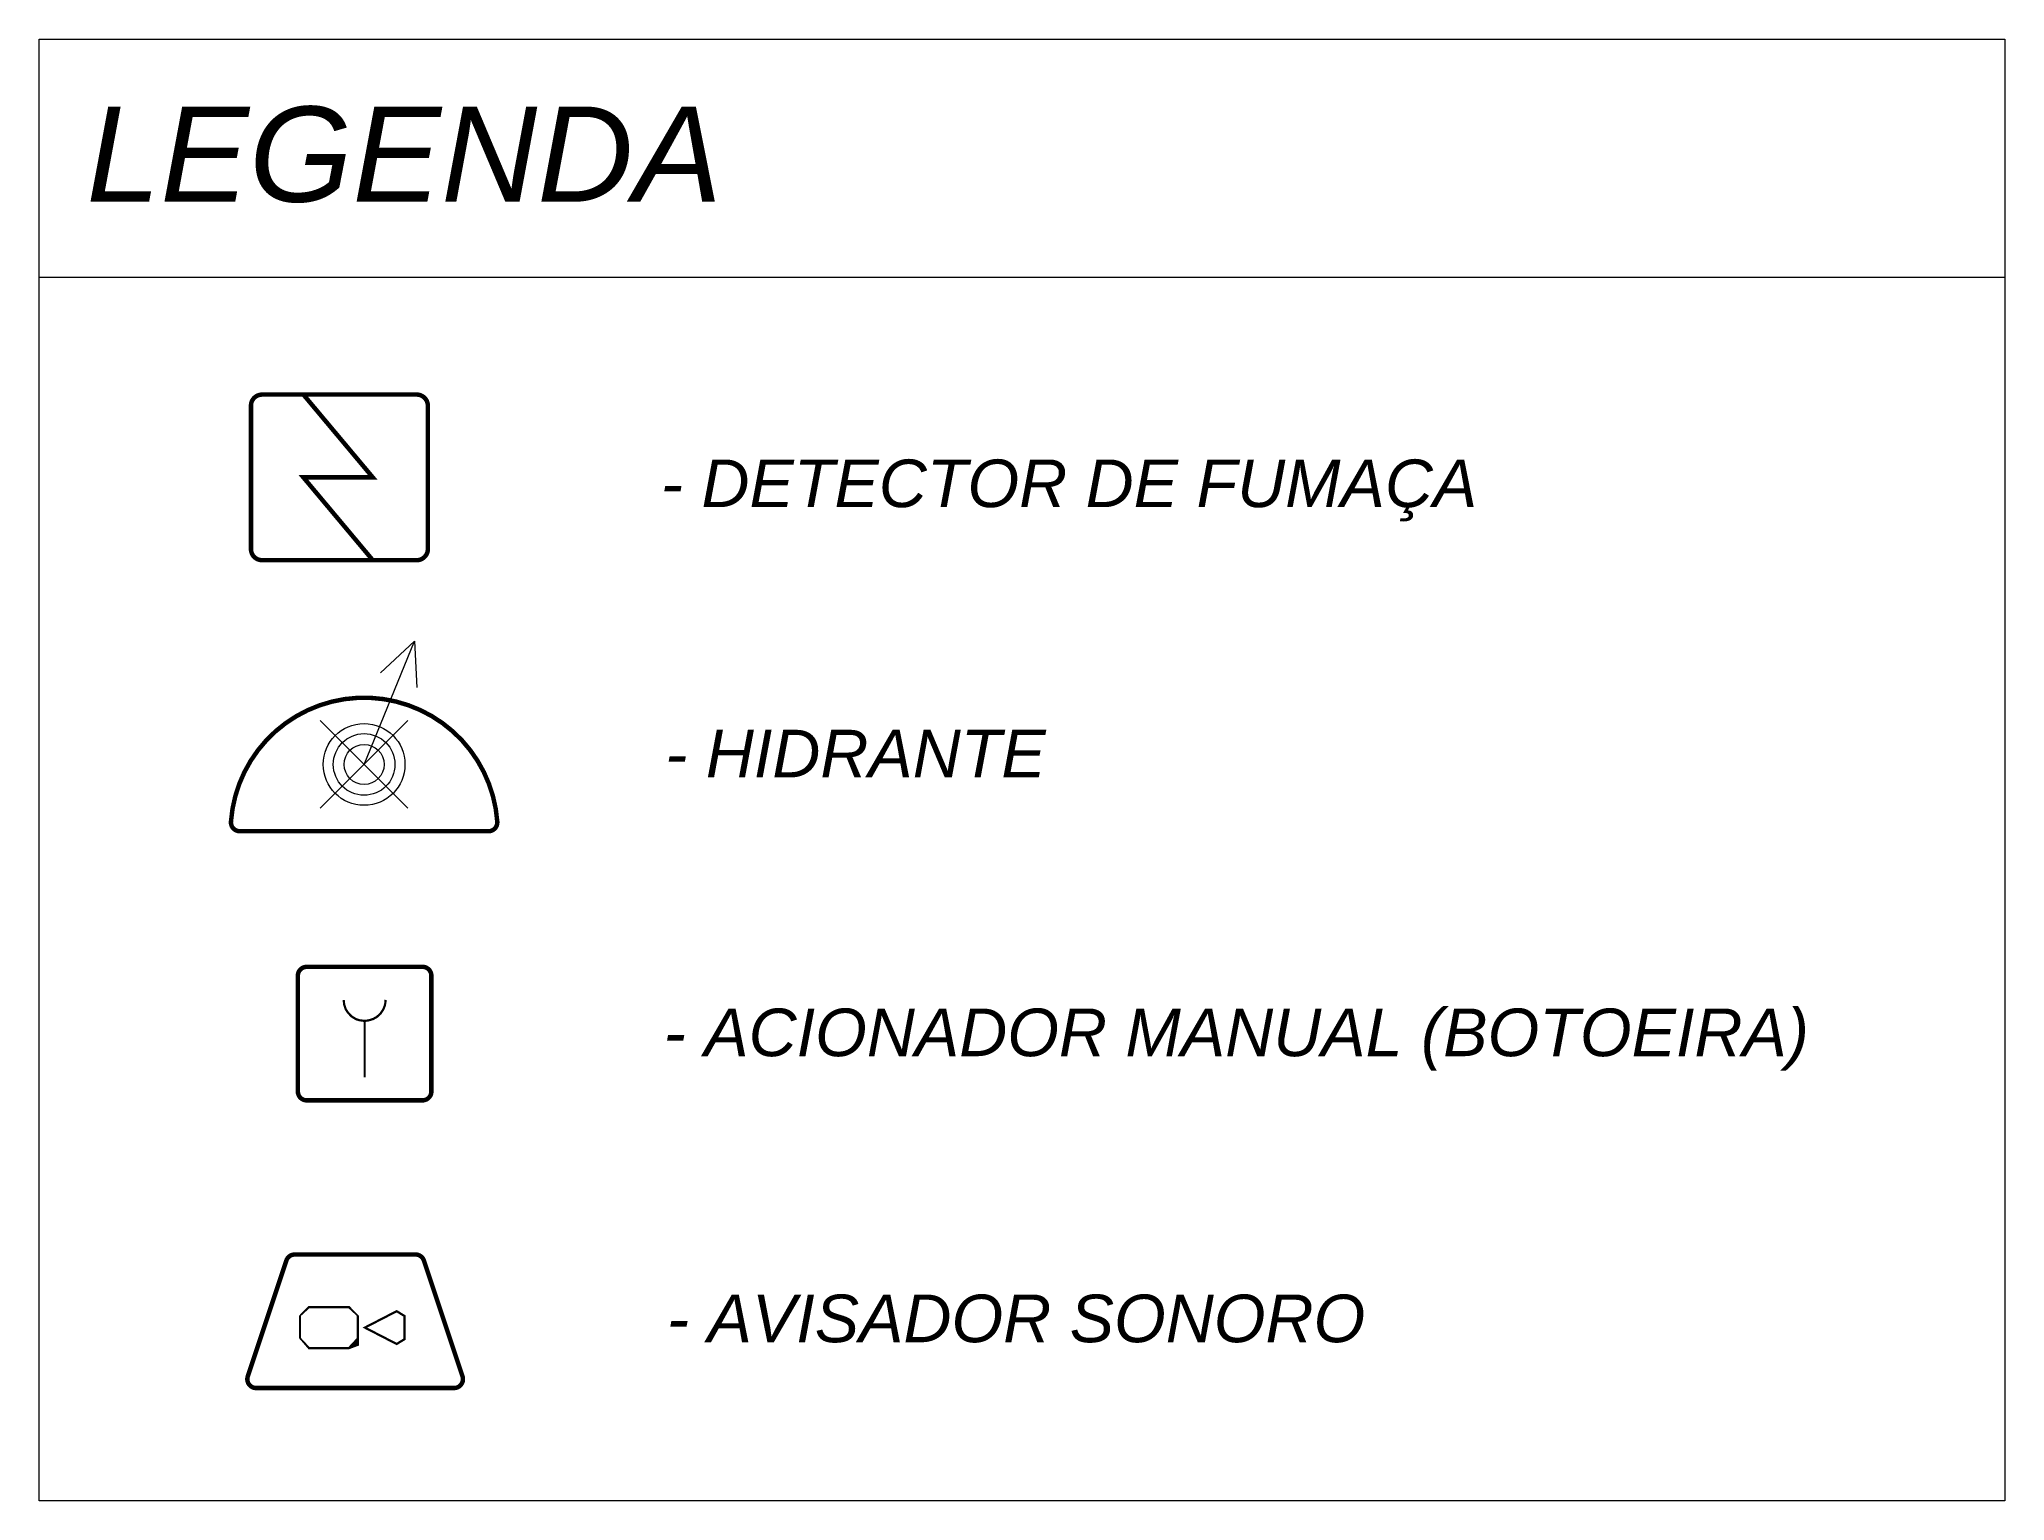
# Model space of a CAD drawing. Header units: metres. Extents: x -331 to 2982, y 362 to 2539.
# Drawn here: x 872.23 to 880.49, y 2445.25 to 2451.39 of the extents above; entities that cross this region are included whole.
import ezdxf

# ---------------------------------------------------------------- set-up
doc = ezdxf.new("R2010")
doc.units = ezdxf.units.M
doc.layers.get('0').update_dxf_attribs({"color": 251})
doc.layers.add('DET. FUMAÇA', color=1, linetype='Continuous')
doc.layers.add('Div', color=251, linetype='Continuous')
doc.layers.add('EL-PONTOS', color=251, linetype='Continuous', lineweight=30)
doc.styles.get("Standard").update_dxf_attribs({"font": 'arial.ttf', "height": 0.3})

msp = doc.modelspace()

# ---------------------------------------------------------------- texts
at = {"layer": 'Div', "color": 18, "linetype": 'Continuous', "lineweight": 0, "true_color": 0x000000, "attachment_point": 1}
for s, insert, char_height in [('{\\fArial|b0|i1|c0|p34;LEGENDA }', (872.4268778063702, 2451.110187973964), 0.4), ('\\A1;{\\fArial|b0|i1|c0|p34;- DETECTOR DE FUMAÇA }', (874.8402017770076, 2449.627599378089), 0.2), ('{\\fArial|b0|i1|c0|p34;- HIDRANTE }', (874.8585738902179, 2448.492457887549), 0.2), ('{\\fArial|b0|i1|c0|p34;- ACIONADOR MANUAL (BOTOEIRA)}', (874.8520491248978, 2447.321558578513), 0.2), ('{\\fArial|b0|i1|c0|p34;- AVISADOR SONORO }', (874.865850956639, 2446.120175556337), 0.2)]:
    msp.add_mtext_dynamic_manual_height_columns(s, width=13.3188035564217, gutter_width=2.5, heights=[0.2068212824010914], dxfattribs=dict(at, insert=insert, char_height=char_height))

# ---------------------------------------------------------------- blocks, each defined once
blk = doc.blocks.new('Detector de fumaça')
at = {"layer": 'DET. FUMAÇA', "linetype": 'Continuous', "lineweight": 15, "const_width": 0.01870277497772515}
blk.add_lwpolyline([(774.59948291868, 539.8157648447526), (775.2490596285452, 539.8157648447526, -0.414213562373095), (775.2958165659895, 539.7690079073084), (775.2958165659895, 539.1669315525518, -0.414213562373095), (775.2490596285452, 539.1201746151075), (774.59948291868, 539.1201746151075, -0.414213562373095), (774.5527259812357, 539.1669315525518), (774.5527259812357, 539.7690079073084, -0.414213562373095)], format="xyb", close=True, dxfattribs=at)
blk.add_lwpolyline([(774.7729620717275, 539.8157648447526), (775.0644559117889, 539.46796972993), (774.7729620717275, 539.46796972993), (775.0644559117889, 539.1201746151075)], dxfattribs=at)

# ---------------------------------------------------------------- linework, layer by layer
at = {"color": 1, "lineweight": 0, "true_color": 0xe60000}
for p, q in [((873.5936739034814, 2448.346851545755), (873.8059101873819, 2448.864484304464)), ((873.8059101873819, 2448.864484304464), (873.6628131570078, 2448.732056435163)), ((873.8059101873819, 2448.864484304464), (873.8148532657374, 2448.669717977757)), ((873.4094612940544, 2448.531064155182), (873.7778865129085, 2448.162638936328)), ((873.7778865129089, 2448.531064155182), (873.4094612940544, 2448.162638936328))]:
    msp.add_line(p, q, dxfattribs=at)
at = {"color": 1, "lineweight": 0, "true_color": 0xe60000, "const_width": 0.01869660698784721}
for points in [[(873.0715060875173, 2448.066402440937), (874.115841719442, 2448.066402440937, 0.4353107658729382), (874.1531394205817, 2448.106466598768, 0.9309493362536452), (873.0342083863766, 2448.106466598769, 0.4353107658789753)], [(873.3527226664405, 2447.496902855357), (873.8388344481245, 2447.496902855357, -0.414213562373095), (873.8762276621001, 2447.459509641381), (873.8762276621001, 2446.973397859697, -0.414213562373095), (873.8388344481245, 2446.936004645722), (873.3527226664405, 2446.936004645722, -0.414213562373095), (873.315329452465, 2446.973397859697), (873.315329452465, 2447.459509641381, -0.414213562373095)], [(873.1403712133065, 2445.72773408333), (873.9714409365829, 2445.72773408333, 0.5119182938526288), (874.0069152541423, 2445.776952069825), (873.8448779935807, 2446.263063851509, 0.3228228060550418), (873.8094036760217, 2446.288632292965), (873.3024084738677, 2446.288632292965, 0.3228228060552482), (873.2669341563087, 2446.263063851509), (873.1048968957475, 2445.776952069825, 0.5119182938524135)]]:
    msp.add_lwpolyline(points, format="xyb", close=True, dxfattribs=at)
at = {"color": 1, "lineweight": 0, "true_color": 0xe60000, "const_width": 0.009348303493923607}
for points in [[(873.5077604514495, 2447.357598420539), (873.5099577501751, 2447.338111830074), (873.5168243218968, 2447.318350780589), (873.5242402182998, 2447.306549042702), (873.5396213357872, 2447.289807042443), (873.5481358551469, 2447.28376894399), (873.5615943494522, 2447.276358538631), (873.5742288171264, 2447.272516112343), (873.5915325577957, 2447.270320440178), (873.6005964282431, 2447.270320440178), (873.6113082727352, 2447.271692735281), (873.6315326525623, 2447.27763345076), (873.6474309321843, 2447.286692120787), (873.6615779901772, 2447.299489496919), (873.6726801422265, 2447.315400543786), (873.6795219186838, 2447.330632317264), (873.682635823589, 2447.343768232584), (873.6834476506338, 2447.351677660781), (873.6836506073946, 2447.358235056424)], [(873.5957785572828, 2447.032947308048), (873.5957785572828, 2447.270060944998)]]:
    msp.add_lwpolyline(points, dxfattribs=at)
for points in [[(873.3617727555647, 2446.067635980929), (873.5298336512928, 2446.067635980929), (873.5672268652684, 2446.030242766953), (873.5672268652679, 2445.933051959421), (873.5298336512924, 2445.895658745445), (873.3617727555652, 2445.895658745445), (873.3243795415892, 2445.933051959421), (873.3243795415888, 2446.030242766953)], [(873.7636164198625, 2445.933051959421), (873.7636164198625, 2446.030242766954), (873.7303787132669, 2446.050503925837), (873.5967908737339, 2445.981647363187), (873.7303787132669, 2445.912790800538)]]:
    msp.add_lwpolyline(points, close=True, dxfattribs=at)
at = {"color": 1, "lineweight": 0, "true_color": 0xe60000}
for radius in [0.1716519806960275, 0.1294559172030017, 0.08410737795082553]:
    msp.add_circle((873.5936739034814, 2448.346851545755), radius, dxfattribs=at)
at = {"layer": 'EL-PONTOS', "color": 18, "linetype": 'Continuous', "lineweight": 0, "true_color": 0x000000}
msp.add_line((872.2290466861173, 2450.393713029932), (880.4861293700919, 2450.393713029932), dxfattribs=at)
msp.add_lwpolyline([(872.2290466861173, 2451.392517981132), (880.4861293700919, 2451.392517981132), (880.4861293700919, 2445.254651032352), (872.2290466861173, 2445.254651032352)], close=True, dxfattribs=at)

# ---------------------------------------------------------------- block references
at = {"layer": 'DET. FUMAÇA', "linetype": 'Continuous', "lineweight": 0}
msp.add_blockref('Detector de fumaça', (98.56557150228139, 1910.084611740094), dxfattribs=at)

msp.set_redraw_order([(e.dxf.handle, doc.entitydb.next_handle()) for e in msp.query("TEXT MTEXT ATTDEF DIMENSION ARC_DIMENSION")])  # texts and dimensions are drawn at this point

doc.saveas('drawing.dxf')
